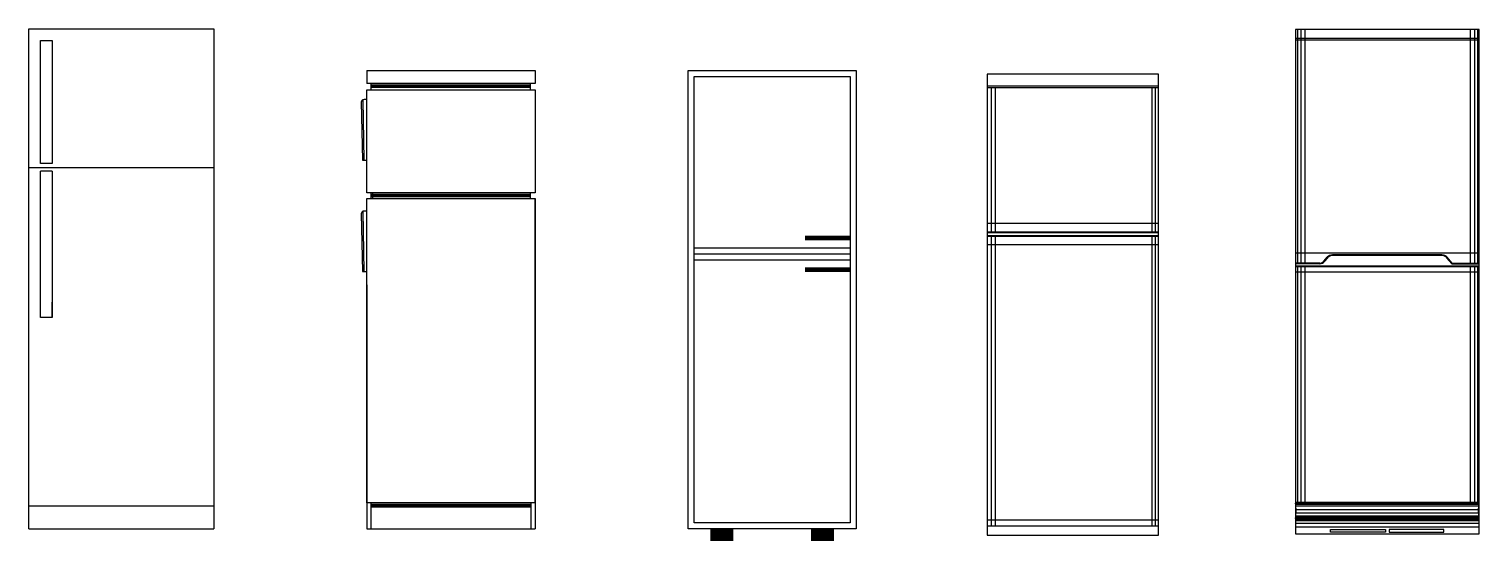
# Model space of a CAD drawing. Header units: millimetres. Extents: x 802 to 11587, y 857 to 9680.
# Drawn here: x 3081 to 7820, y 5617 to 7273 of the extents above; entities that cross this region are included whole.
import ezdxf

# ---------------------------------------------------------------- set-up
doc = ezdxf.new("R2010")
doc.units = ezdxf.units.MM

msp = doc.modelspace()

# ---------------------------------------------------------------- hatches: boundary and pattern name
msp.add_hatch(color=0).paths.add_polyline_path([(7819.7, 5721.1), (7819.7, 5725.1), (7219.7, 5725.1), (7219.7, 5721.1)])

# ---------------------------------------------------------------- linework, layer by layer
at = {"color": 0}
for p, q in [((3080.6, 5637.1), (3080.6, 7272.7)), ((3080.6, 7272.7), (3684.6, 7272.7)), ((3684.6, 7272.7), (3684.6, 5637.1)), ((7819.7, 7271.1), (7219.7, 7271.1)), ((7219.7, 7271.1), (7219.7, 5621.1)), ((7226, 7271.1), (7226, 6504.6)), ((7237, 7271.1), (7237, 6504.6)), ((7250.4, 7271.1), (7250.4, 6504.6)), ((7791.3, 7271.1), (7791.3, 6504.6)), ((7805, 7271.1), (7805, 6504.6)), ((7814.9, 7271.1), (7814.9, 6504.6)), ((7819.7, 5621.1), (7819.7, 7271.1)), ((3118.4, 6832.4), (3118.4, 7235)), ((3118.4, 7235), (3156.1, 7235)), ((3156.1, 7235), (3156.1, 6832.4)), ((7819.7, 7241.1), (7219.7, 7241.1)), ((7819.7, 7236.1), (7219.7, 7236.1)), ((4184.6, 7137.1), (4734.7, 7137.1)), ((4184.6, 7137.1), (4184.6, 7094)), ((4734.7, 7137.1), (4734.7, 7094)), ((6211.9, 7125.1), (6211.9, 5617.1)), ((6771.9, 7125.1), (6211.9, 7125.1)), ((6771.9, 5617.1), (6771.9, 7125.1)), ((4734.7, 7094), (4184.6, 7094)), ((4184.6, 7074), (4734.6, 7074)), ((4184.6, 6737.1), (4184.6, 7074)), ((4198.2, 7094), (4198.2, 7075.3)), ((4198.2, 7089.8), (4718.4, 7089.8)), ((4198.2, 7085.8), (4718.4, 7085.8)), ((4198.2, 7081.9), (4718.4, 7081.9)), ((4718.4, 7094), (4718.4, 7075.3)), ((4734.6, 7074), (4734.6, 6737.1)), ((6771.9, 7085.1), (6211.9, 7085.1)), ((6771.9, 7080.1), (6211.9, 7080.1)), ((6225.2, 7080.1), (6225.2, 6607.1)), ((6238.5, 7080.1), (6238.5, 6607.1)), ((6751.9, 6607.1), (6751.9, 7080.1)), ((6761.9, 6607.1), (6761.9, 7080.1)), ((4166.6, 7033), (4170.3, 6843.9)), ((4171.5, 7041.2), (4175.4, 6844)), ((4184.6, 7042.1), (4175.6, 7042.1)), ((3156.1, 6832.4), (3118.4, 6832.4)), ((4170.3, 6843.9), (4184.6, 6843.9)), ((3080.6, 6819.8), (3684.6, 6819.8)), ((3118.4, 6329.1), (3118.4, 6807.2)), ((3156.1, 6807.2), (3118.4, 6807.2)), ((3156.1, 6807.2), (3156.1, 6329.1)), ((4659.1, 6737.1), (4184.6, 6737.1)), ((4198.2, 6737.1), (4198.2, 6718.3)), ((4198.2, 6732.8), (4659.1, 6732.8)), ((4203, 6737.1), (4203, 6718.3)), ((4734.6, 6737.1), (4659.1, 6737.1)), ((4659.1, 6732.8), (4718.4, 6732.8)), ((4718.4, 6737.1), (4718.4, 6718.3)), ((4184.6, 5722.3), (4184.6, 6718.3)), ((4184.6, 6718.3), (4659.1, 6718.3)), ((4198.2, 6728.9), (4659.1, 6728.9)), ((4198.2, 6724.9), (4659.1, 6724.9)), ((4659.1, 6728.9), (4718.4, 6728.9)), ((4659.1, 6724.9), (4718.4, 6724.9)), ((4659.1, 6718.3), (4734.6, 6718.3)), ((4734.6, 5722.3), (4734.6, 6718.3)), ((4734.6, 6718.3), (4734.6, 5722.3)), ((4166.6, 6667.9), (4170.3, 6478.9)), ((4171.5, 6676.2), (4175.4, 6479)), ((4184.6, 6677.1), (4175.6, 6677.1)), ((6211.9, 6637.1), (6771.9, 6637.1)), ((6211.9, 6609.1), (6771.9, 6609.1)), ((6211.9, 6607.1), (6771.9, 6607.1)), ((6211.9, 6597.1), (6771.9, 6597.1)), ((6211.9, 6595.1), (6771.9, 6595.1)), ((6225.2, 6597.1), (6225.2, 5647.1)), ((6238.5, 6597.1), (6238.5, 5647.1)), ((6751.9, 5647.1), (6751.9, 6597.1)), ((6761.9, 5647.1), (6761.9, 6597.1)), ((5254.6, 6557.2), (5764.6, 6557.2)), ((6211.9, 6567.1), (6771.9, 6567.1)), ((5254.6, 6537.2), (5764.6, 6537.2)), ((5254.6, 6517.2), (5764.6, 6517.2)), ((7819.7, 6539.6), (7219.7, 6539.6)), ((7299.3, 6506.6), (7219.7, 6506.6)), ((7299.3, 6504.6), (7219.7, 6504.6)), ((7819.7, 6496.6), (7219.7, 6496.6)), ((7819.7, 6494.6), (7219.7, 6494.6)), ((7226, 6496.6), (7226, 5725.1)), ((7237, 6496.6), (7237, 5725.1)), ((7250.4, 6496.6), (7250.4, 5725.1)), ((7313.1, 6513), (7323.9, 6525.8)), ((7314.6, 6511.7), (7325.4, 6524.5)), ((7698.7, 6533.6), (7340.7, 6533.6)), ((7698.7, 6531.6), (7340.7, 6531.6)), ((7730.8, 6504.6), (7714, 6524.5)), ((7731.7, 6506.6), (7715.5, 6525.8)), ((7730.8, 6504.6), (7819.7, 6504.6)), ((7731.7, 6506.6), (7819.7, 6506.6)), ((7791.3, 6496.6), (7791.3, 5725.1)), ((7805, 6496.6), (7805, 5725.1)), ((7814.9, 6496.6), (7814.9, 5725.1)), ((4170.3, 6478.9), (4184.6, 6478.9)), ((7819.7, 6476.6), (7219.7, 6476.6)), ((4184.6, 6435.8), (4184.6, 5637.1)), ((3156.1, 6329.1), (3156.1, 6379.4)), ((3156.1, 6329.1), (3118.4, 6329.1)), ((3080.6, 5712.5), (3684.6, 5712.5)), ((4711.6, 5722.3), (4184.6, 5722.3)), ((4198.2, 5722.3), (4198.2, 5637.1)), ((4198.2, 5718.3), (4711.6, 5718.3)), ((4198.2, 5713.6), (4711.6, 5713.6)), ((4198.2, 5708.9), (4711.6, 5708.9)), ((4734.6, 5722.3), (4711.6, 5722.3)), ((4711.6, 5718.3), (4720.9, 5718.3)), ((4711.6, 5713.6), (4720.9, 5713.6)), ((4711.6, 5708.9), (4720.9, 5708.9)), ((4720.9, 5722.3), (4720.9, 5637.1)), ((4734.6, 5722.3), (4734.6, 5637.1)), ((7219.7, 5725.1), (7819.7, 5725.1)), ((7219.7, 5721.1), (7819.7, 5721.1)), ((7220.4, 5717.5), (7819, 5717.5)), ((7221.1, 5712.7), (7818.3, 5712.7)), ((7222, 5689.4), (7817.4, 5689.4)), ((7222.1, 5700.7), (7817.3, 5700.7)), ((6211.9, 5667.1), (6771.9, 5667.1)), ((6211.9, 5647.1), (6771.9, 5647.1)), ((7219.7, 5671.1), (7819.7, 5671.1)), ((7219.7, 5669.5), (7819.7, 5669.5)), ((7219.7, 5664.6), (7819.7, 5664.6)), ((7219.7, 5655.4), (7819.7, 5655.4)), ((7219.7, 5643.7), (7819.7, 5643.7)), ((7220.4, 5675), (7819, 5675)), ((7221.2, 5680.2), (7818.2, 5680.2)), ((3080.6, 5637.1), (3684.6, 5637.1)), ((4184.6, 5637.1), (4734.6, 5637.1)), ((6211.9, 5617.1), (6771.9, 5617.1)), ((7219.7, 5621.1), (7819.7, 5621.1))]:
    msp.add_line(p, q, dxfattribs=at)
for points in [[(5234.6, 7137.1), (5784.6, 7137.1), (5784.6, 5637.1), (5234.6, 5637.1)], [(5254.6, 7117.1), (5764.6, 7117.1), (5764.6, 5657.1), (5254.6, 5657.1)], [(7513.8, 5626.7), (7334.3, 5626.7), (7334.3, 5635), (7513.8, 5635)], [(7525.6, 5626.7), (7705.1, 5626.7), (7705.1, 5635), (7525.6, 5635)]]:
    msp.add_lwpolyline(points, close=True, dxfattribs=at)
for points, const_width in [([(5616.5, 6588.8), (5764.6, 6588.8)], 15), ([(5616.5, 6485.5), (5764.6, 6485.5)], 15), ([(5307.3, 5617.1), (5382.5, 5617.1)], 40), ([(5711.9, 5617.1), (5636.7, 5617.1)], 40)]:
    msp.add_lwpolyline(points, dxfattribs=dict(at, const_width=const_width))
for centre, radius, start, end in [((4175.6, 7033.1), 8.99, 90, 181.123), ((4175.6, 6668.1), 8.99, 90, 181.123), ((7299.3, 6524.6), 18, 270, 319.7941), ((7299.3, 6524.6), 20, 270, 319.7941), ((7340.7, 6511.6), 22, 90, 139.7941), ((7340.7, 6511.6), 20, 90, 139.7941), ((7698.7, 6511.6), 22, 40.2059, 90), ((7698.7, 6511.6), 20, 40.2059, 90), ((7094.5, 5696.1), 127.7, 348.7092, 11.2908), ((7944.9, 5696.1), 127.7, 168.7092, 191.2908)]:
    msp.add_arc(centre, radius, start, end, dxfattribs=at)

doc.saveas('drawing.dxf')
